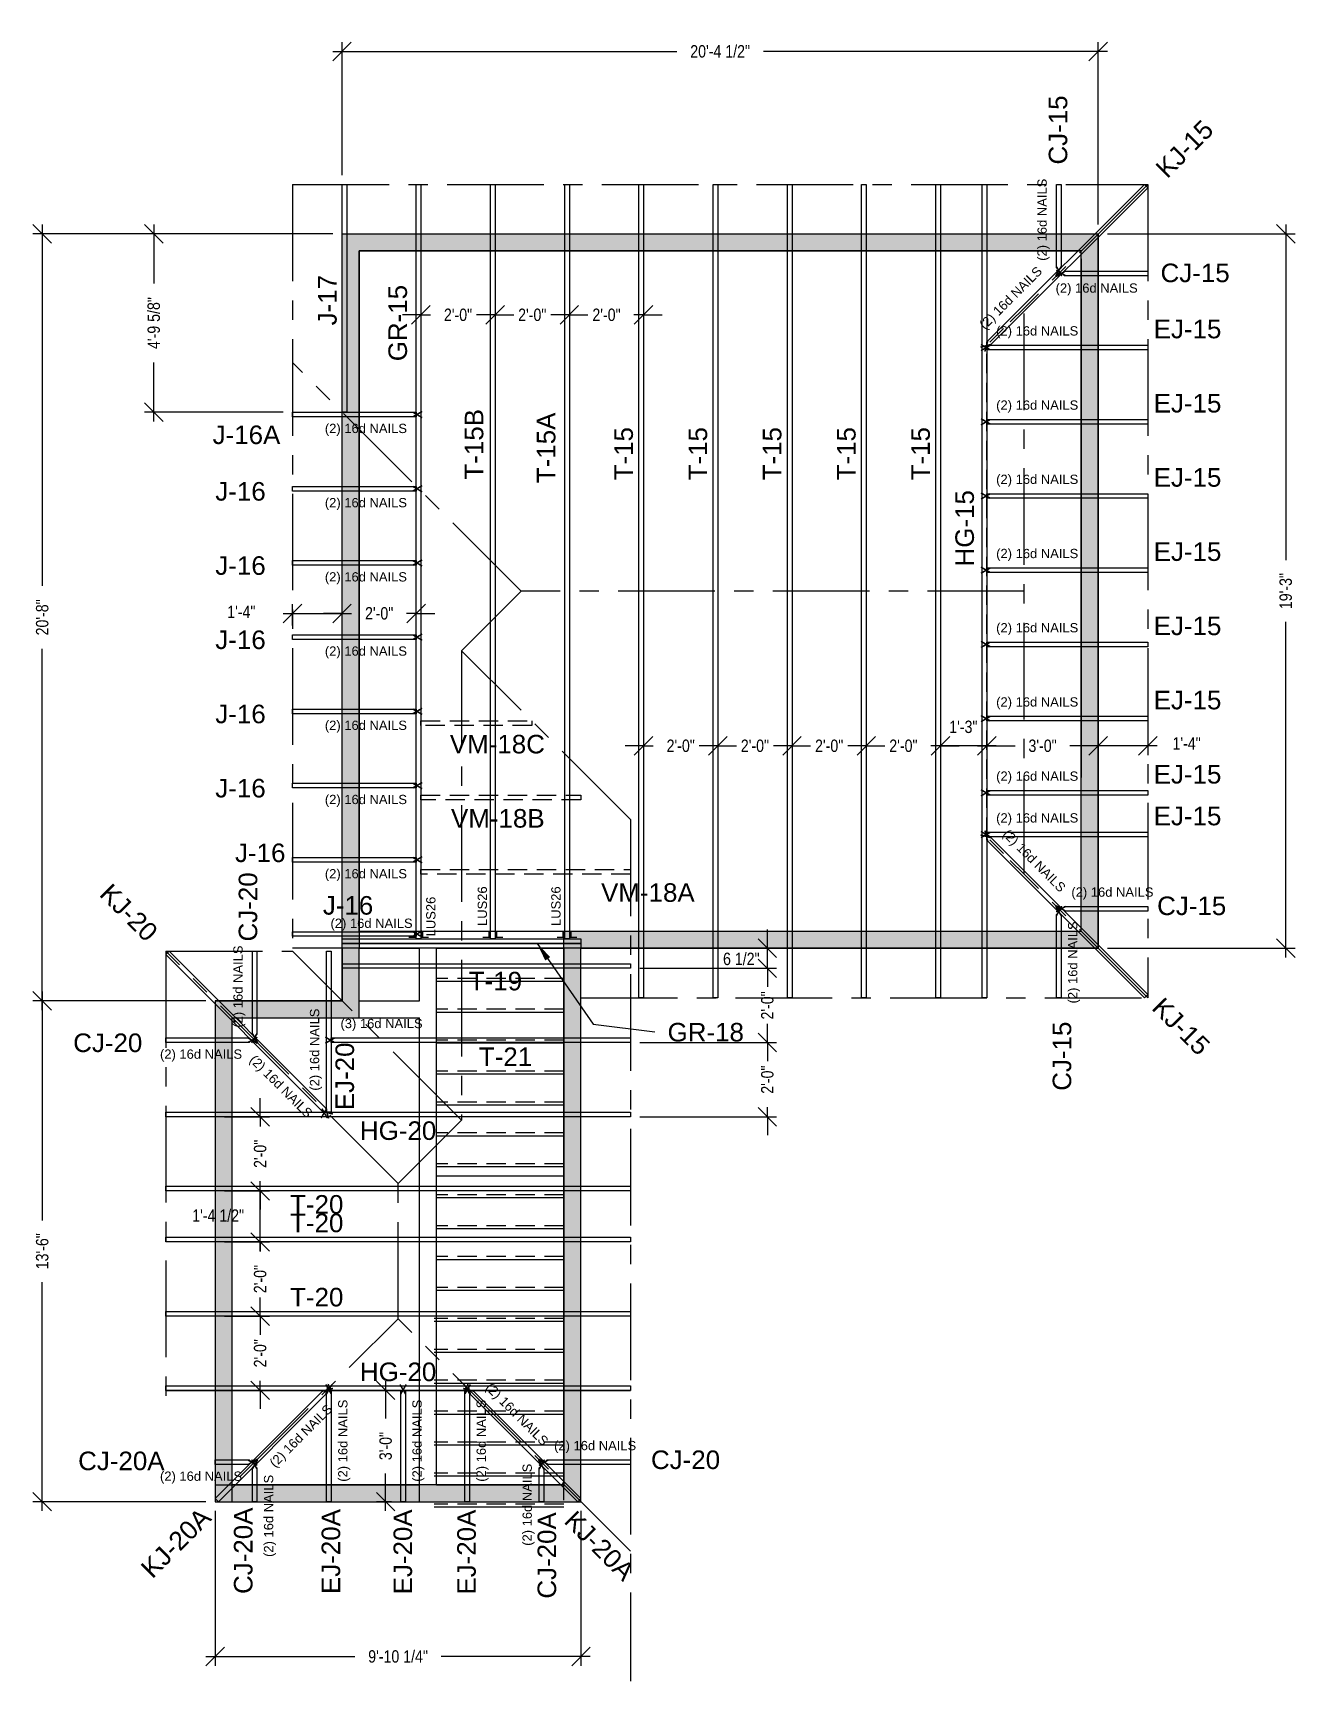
# Model space of a CAD drawing. Header units: inches. Extents: x -1174 to 3208, y -125 to 2788.
# Drawn here: x 1152 to 1560, y 2255 to 2788 of the extents above; entities that cross this region are included whole.
import ezdxf
from ezdxf.enums import TextEntityAlignment as Align

# ---------------------------------------------------------------- set-up
doc = ezdxf.new("R2010")
doc.units = ezdxf.units.IN
doc.header["$LTSCALE"] = 25
doc.header["$MEASUREMENT"] = 0
doc.header["$PDMODE"] = 34
doc.header["$PDSIZE"] = 0.08
doc.linetypes.add('CENTER', pattern=[2, 1.25, -0.25, 0.25, -0.25])
doc.linetypes.add('HIDDEN', pattern=[0.375, 0.25, -0.125])
for name, color, linetype in [('1WFIXTURES', 3, 'Continuous'), ('1WINTERIOR', 4, 'Continuous'), ('2WEXTERIOR', 190, 'Continuous'), ('3droof', 200, 'Continuous'), ('R_connectors', 150, 'Continuous'), ('R_connectors_text', 150, 'Continuous'), ('RDIM', 2, 'Continuous'), ('RLWorking', 32, 'Continuous'), ('RMARK', 80, 'Continuous'), ('ROOF', 7, 'CENTER'), ('RTRUSS', 30, 'Continuous'), ('RVALLEY', 3, 'HIDDEN')]:
    doc.layers.add(name, color=color, linetype=linetype)
doc.styles.add('Dim', font='ARIALN.TTF')
doc.styles.add('Plane', font='arial.ttf')
doc.dimstyles.new('Clearspan', dxfattribs={"dimscale": 48, "dimtxt": 0.083333, "dimasz": 0.125, "dimexe": 0.0625, "dimexo": 0.0625, "dimgap": 0.09375, "dimtad": 0, "dimtoh": 1, "dimdec": 4, "dimzin": 3, "dimdsep": 46, "dimlunit": 4, "dimtxsty": 'Dim', "dimblk": 'OBLIQUE', "dimcen": 0.09375, "dimdle": 0.0625, "dimazin": 0, "dimtfac": 1, "dimtdec": 4, "dimtix": 1, "dimtmove": 2, "dimatfit": 3, "dimfxl": 1, "dimfrac": 2, "dimtolj": 1, "dimtzin": 3, "dimarcsym": 0})

msp = doc.modelspace()

# ---------------------------------------------------------------- texts
at = {"layer": 'R_connectors_text', "color": 150, "style": 'Plane'}
for rotation, p in [(90, (1480.92545, 2713.89133)), (45, (1460.67545, 2690.82331)), (360, (1463.67545, 2531.33067)), (315, (1464.91809, 2527.58067)), (360, (1487.98611, 2507.33067)), (90, (1220.92545, 2465.89133)), (90, (1245.69003, 2445.50324)), (315, (1297.66809, 2348.58067))]:
    msp.add_text('(2) 16d NAILS', height=3, rotation=rotation, dxfattribs=at).set_placement(p, align=Align.BOTTOM_LEFT)
for s, p in [('(2) 16d NAILS', (1482.89532, 2702.68252)), ('(2) 16d NAILS', (1463.67545, 2688.83067)), ('(2) 16d NAILS', (1463.67545, 2664.83067)), ('(2) 16d NAILS', (1463.67545, 2640.83067)), ('(2) 16d NAILS', (1463.67545, 2616.83067)), ('(2) 16d NAILS', (1463.67545, 2592.83067)), ('(2) 16d NAILS', (1463.67545, 2568.83067)), ('(2) 16d NAILS', (1463.67545, 2544.83067)), ('(3) 16d NAILS', (1251.67545, 2464.83067)), ('(2) 16d NAILS', (1320.73611, 2328.33067))]:
    msp.add_text(s, height=3, dxfattribs=at).set_placement(p, align=Align.BOTTOM_LEFT)
for p in [(1273.17545, 2661.18067), (1273.17545, 2613.18067), (1273.17545, 2589.18067), (1273.17545, 2565.18067), (1273.17545, 2541.18067), (1273.17545, 2517.18067), (1274.99902, 2501.15477), (1219.86479, 2458.83067), (1219.86479, 2322.33067)]:
    msp.add_text('(2) 16d NAILS', height=3, dxfattribs=at).set_placement(p, align=Align.TOP_RIGHT)
for rotation, p in [(360, (1273.17545, 2637.18067)), (90, (1486.92545, 2500.27001)), (315, (1242.93281, 2438.58067)), (90, (1250.92545, 2345.58067)), (90, (1274.92545, 2345.58067)), (90, (1295.67545, 2345.58067)), (45, (1247.17545, 2344.33803)), (90, (1310.53765, 2324.87102)), (90, (1226.92545, 2321.27001))]:
    msp.add_text('(2) 16d NAILS', height=3, rotation=rotation, dxfattribs=at).set_placement(p, align=Align.TOP_RIGHT)
at = {"layer": 'R_connectors_text', "color": 1, "style": 'Plane'}
for p in [(1299.03129, 2498.76762), (1322.82271, 2498.76569), (1282.38478, 2495.41889)]:
    msp.add_text('LUS26', height=3, rotation=90, dxfattribs=at).set_placement(p)
at = {"layer": 'RDIM', "insert": (1357.82806, 2464.50368), "char_height": 4, "attachment_point": 4, "style": 'Dim'}
msp.add_mtext('\\A1;', dxfattribs=at)
at = {"layer": 'RMARK', "color": 2, "style": 'Plane'}
for s, rotation, p in [('CJ-15', 90, (1483.66207, 2756.19988)), ('KJ-15', 45, (1524.55824, 2750.09869)), ('J-17', 90, (1247.43951, 2701.15656)), ('GR-15', 90, (1270.17545, 2693.75567)), ('T-15B', 90, (1294.84888, 2654.56102)), ('T-15A', 90, (1318.15622, 2653.39638)), ('T-15', 90, (1343.22953, 2651.50288)), ('T-15', 90, (1367.22953, 2651.50288)), ('T-15', 90, (1391.22953, 2651.50288)), ('T-15', 90, (1415.22953, 2651.50288)), ('T-15', 90, (1439.22953, 2651.50288)), ('HG-15', 90, (1453.4846, 2627.38573)), ('VM-18C', 360, (1302.39667, 2557.58067)), ('VM-18B', 360, (1302.5471, 2533.58067)), ('CJ-20', 90, (1221.76224, 2504.93718)), ('KJ-20', 315, (1183.26626, 2503.10936)), ('VM-18A', 360, (1351.06919, 2509.58067)), ('KJ-15', 315, (1523.49714, 2466.31043)), ('GR-18', 360, (1369.78056, 2464.418)), ('CJ-15', 90, (1484.94581, 2456.65617)), ('EJ-20', 90, (1253.05364, 2450.14335)), ('KJ-20A', 45, (1198.44678, 2299.29546)), ('CJ-20A', 90, (1220.22792, 2296.71475)), ('EJ-20A', 90, (1248.57386, 2296.46312)), ('EJ-20A', 90, (1271.8262, 2296.35086)), ('EJ-20A', 90, (1292.42431, 2296.2828)), ('CJ-20A', 90, (1318.40312, 2295.20229)), ('KJ-20A', 315, (1335.449, 2298.33298))]:
    msp.add_text(s, height=6, rotation=rotation, dxfattribs=at).set_placement(p, align=Align.MIDDLE_CENTER)
for s, p in [('CJ-15', (1528.00574, 2709.98638)), ('EJ-15', (1525.54889, 2691.83067)), ('EJ-15', (1525.54889, 2667.83067)), ('J-16A', (1221.27841, 2657.62829)), ('EJ-15', (1525.54889, 2643.83067)), ('J-16', (1219.34972, 2639.3339)), ('EJ-15', (1525.54889, 2619.83067)), ('J-16', (1219.34972, 2615.3339)), ('EJ-15', (1525.54889, 2595.83067)), ('J-16', (1219.34972, 2591.3339)), ('EJ-15', (1525.54889, 2571.83067)), ('J-16', (1219.34972, 2567.3339)), ('EJ-15', (1525.54889, 2547.83067)), ('J-16', (1219.34972, 2543.3339)), ('EJ-15', (1525.54889, 2534.33067)), ('J-16', (1225.73712, 2522.43997)), ('J-16', (1254.1275, 2505.43668)), ('CJ-15', (1526.88916, 2505.29458)), ('T-19', (1301.78935, 2480.94626)), ('CJ-20', (1176.42538, 2460.99763)), ('T-21', (1305.03985, 2456.47377)), ('HG-20', (1270.30045, 2432.58067)), ('T-20', (1244.00016, 2408.73901)), ('T-20', (1244.00016, 2402.73901)), ('T-20', (1244.00016, 2378.73901)), ('HG-20', (1270.30045, 2354.58067)), ('CJ-20', (1363.24188, 2326.13957)), ('CJ-20A', (1180.81978, 2325.77573))]:
    msp.add_text(s, height=6, dxfattribs=at).set_placement(p, align=Align.MIDDLE_CENTER)

# ---------------------------------------------------------------- blocks, each defined once
blk = doc.blocks.new('hanger16dNAILS')
at = {"color": 0, "const_width": 0.5}
for points in [[(1.12, -0.75), (-1.91, 1)], [(1.12, 0.75), (-1.91, -1)]]:
    blk.add_lwpolyline(points, dxfattribs=at)
blk = doc.blocks.new('_OBLIQUE')
at = {"color": 0, "linetype": 'ByBlock'}
blk.add_line((-0.5, -0.5), (0.5, 0.5), dxfattribs=at)
blk = doc.blocks.new('*D294')
at = {"layer": 'Defpoints', "color": 0, "transparency": 16777216}
for p in [(1496.68, 2565.08), (1512.68, 2565.08), (1496.68, 2557.02)]:
    blk.add_point(p, dxfattribs=at)
at = {"layer": 'RDIM', "color": 0, "lineweight": -2, "transparency": 16777216}
for p, q in [((1496.68, 2562.08), (1496.68, 2554.02)), ((1512.68, 2562.08), (1512.68, 2554.02)), ((1515.68, 2557.02), (1493.68, 2557.02))]:
    blk.add_line(p, q, dxfattribs=at)
at = {"layer": 'RDIM', "color": 0, "lineweight": -2, "transparency": 16777216, "xscale": 6, "yscale": 6, "zscale": 6, "rotation": 180}
blk.add_blockref('_OBLIQUE', (1496.68, 2557.02), dxfattribs=at)
at = {"layer": 'RDIM', "color": 0, "lineweight": -2, "transparency": 16777216, "xscale": 6, "yscale": 6, "zscale": 6}
blk.add_blockref('_OBLIQUE', (1512.68, 2557.02), dxfattribs=at)
at = {"layer": 'RDIM', "color": 0, "transparency": 16777216, "insert": (1525.25, 2557.81), "char_height": 4, "attachment_point": 5, "style": 'Dim'}
blk.add_mtext('\\A1;1\'-4"', dxfattribs=at)
blk = doc.blocks.new('*D295')
at = {"layer": 'Defpoints', "color": 0, "transparency": 16777216}
for p in [(1460.68, 2565.08), (1496.68, 2565.08), (1460.68, 2557.02)]:
    blk.add_point(p, dxfattribs=at)
at = {"layer": 'RDIM', "color": 0, "lineweight": -2, "transparency": 16777216}
for p, q in [((1460.68, 2562.08), (1460.68, 2554.02)), ((1496.68, 2562.08), (1496.68, 2554.02)), ((1457.68, 2557.02), (1469.81, 2557.02)), ((1499.68, 2557.02), (1487.54, 2557.02))]:
    blk.add_line(p, q, dxfattribs=at)
at = {"layer": 'RDIM', "color": 0, "lineweight": -2, "transparency": 16777216, "xscale": 6, "yscale": 6, "zscale": 6, "rotation": 180}
blk.add_blockref('_OBLIQUE', (1460.68, 2557.02), dxfattribs=at)
at = {"layer": 'RDIM', "color": 0, "lineweight": -2, "transparency": 16777216, "xscale": 6, "yscale": 6, "zscale": 6}
blk.add_blockref('_OBLIQUE', (1496.68, 2557.02), dxfattribs=at)
at = {"layer": 'RDIM', "color": 0, "transparency": 16777216, "insert": (1478.68, 2557.02), "char_height": 4, "attachment_point": 5, "style": 'Dim'}
blk.add_mtext('\\A1;3\'-0"', dxfattribs=at)
blk = doc.blocks.new('*D296')
at = {"layer": 'Defpoints', "color": 0, "transparency": 16777216}
for p in [(1445.68, 2607.08), (1460.68, 2565.08), (1445.68, 2557.02)]:
    blk.add_point(p, dxfattribs=at)
at = {"layer": 'RDIM', "color": 0, "lineweight": -2, "transparency": 16777216}
for p, q in [((1445.68, 2604.08), (1445.68, 2554.02)), ((1460.68, 2562.08), (1460.68, 2554.02)), ((1463.68, 2557.02), (1442.68, 2557.02))]:
    blk.add_line(p, q, dxfattribs=at)
at = {"layer": 'RDIM', "color": 0, "lineweight": -2, "transparency": 16777216, "xscale": 6, "yscale": 6, "zscale": 6, "rotation": 180}
blk.add_blockref('_OBLIQUE', (1445.68, 2557.02), dxfattribs=at)
at = {"layer": 'RDIM', "color": 0, "lineweight": -2, "transparency": 16777216, "xscale": 6, "yscale": 6, "zscale": 6}
blk.add_blockref('_OBLIQUE', (1460.68, 2557.02), dxfattribs=at)
at = {"layer": 'RDIM', "color": 0, "transparency": 16777216, "insert": (1453.07, 2563.15), "char_height": 4, "attachment_point": 5, "style": 'Dim'}
blk.add_mtext('\\A1;1\'-3"', dxfattribs=at)
blk = doc.blocks.new('*D297')
at = {"layer": 'Defpoints', "color": 0, "transparency": 16777216}
for p in [(1421.68, 2607.08), (1445.68, 2607.08), (1421.68, 2557.02)]:
    blk.add_point(p, dxfattribs=at)
at = {"layer": 'RDIM', "color": 0, "lineweight": -2, "transparency": 16777216}
for p, q in [((1421.68, 2604.08), (1421.68, 2554.02)), ((1445.68, 2604.08), (1445.68, 2554.02)), ((1421.68, 2557.02), (1415.68, 2557.02)), ((1421.68, 2557.02), (1424.78, 2557.02)), ((1445.68, 2557.02), (1442.57, 2557.02)), ((1445.68, 2557.02), (1451.68, 2557.02))]:
    blk.add_line(p, q, dxfattribs=at)
at = {"layer": 'RDIM', "color": 0, "lineweight": -2, "transparency": 16777216, "xscale": 6, "yscale": 6, "zscale": 6}
blk.add_blockref('_OBLIQUE', (1421.68, 2557.02), dxfattribs=at)
at = {"layer": 'RDIM', "color": 0, "lineweight": -2, "transparency": 16777216, "xscale": 6, "yscale": 6, "zscale": 6, "rotation": 180}
blk.add_blockref('_OBLIQUE', (1445.68, 2557.02), dxfattribs=at)
at = {"layer": 'RDIM', "color": 0, "transparency": 16777216, "insert": (1433.68, 2557.02), "char_height": 4, "attachment_point": 5, "style": 'Dim'}
blk.add_mtext('\\A1;2\'-0"', dxfattribs=at)
blk = doc.blocks.new('*D298')
at = {"layer": 'Defpoints', "color": 0, "transparency": 16777216}
for p in [(1397.68, 2607.08), (1421.68, 2607.08), (1397.68, 2557.02)]:
    blk.add_point(p, dxfattribs=at)
at = {"layer": 'RDIM', "color": 0, "lineweight": -2, "transparency": 16777216}
for p, q in [((1397.68, 2604.08), (1397.68, 2554.02)), ((1421.68, 2604.08), (1421.68, 2554.02)), ((1397.68, 2557.02), (1391.68, 2557.02)), ((1397.68, 2557.02), (1400.78, 2557.02)), ((1421.68, 2557.02), (1418.57, 2557.02)), ((1421.68, 2557.02), (1427.68, 2557.02))]:
    blk.add_line(p, q, dxfattribs=at)
at = {"layer": 'RDIM', "color": 0, "lineweight": -2, "transparency": 16777216, "xscale": 6, "yscale": 6, "zscale": 6}
blk.add_blockref('_OBLIQUE', (1397.68, 2557.02), dxfattribs=at)
at = {"layer": 'RDIM', "color": 0, "lineweight": -2, "transparency": 16777216, "xscale": 6, "yscale": 6, "zscale": 6, "rotation": 180}
blk.add_blockref('_OBLIQUE', (1421.68, 2557.02), dxfattribs=at)
at = {"layer": 'RDIM', "color": 0, "transparency": 16777216, "insert": (1409.68, 2557.02), "char_height": 4, "attachment_point": 5, "style": 'Dim'}
blk.add_mtext('\\A1;2\'-0"', dxfattribs=at)
blk = doc.blocks.new('*D299')
at = {"layer": 'Defpoints', "color": 0, "transparency": 16777216}
for p in [(1373.68, 2607.08), (1397.68, 2607.08), (1373.68, 2557.02)]:
    blk.add_point(p, dxfattribs=at)
at = {"layer": 'RDIM', "color": 0, "lineweight": -2, "transparency": 16777216}
for p, q in [((1373.68, 2604.08), (1373.68, 2554.02)), ((1397.68, 2604.08), (1397.68, 2554.02)), ((1373.68, 2557.02), (1367.68, 2557.02)), ((1373.68, 2557.02), (1376.78, 2557.02)), ((1397.68, 2557.02), (1394.57, 2557.02)), ((1397.68, 2557.02), (1403.68, 2557.02))]:
    blk.add_line(p, q, dxfattribs=at)
at = {"layer": 'RDIM', "color": 0, "lineweight": -2, "transparency": 16777216, "xscale": 6, "yscale": 6, "zscale": 6}
blk.add_blockref('_OBLIQUE', (1373.68, 2557.02), dxfattribs=at)
at = {"layer": 'RDIM', "color": 0, "lineweight": -2, "transparency": 16777216, "xscale": 6, "yscale": 6, "zscale": 6, "rotation": 180}
blk.add_blockref('_OBLIQUE', (1397.68, 2557.02), dxfattribs=at)
at = {"layer": 'RDIM', "color": 0, "transparency": 16777216, "insert": (1385.68, 2557.02), "char_height": 4, "attachment_point": 5, "style": 'Dim'}
blk.add_mtext('\\A1;2\'-0"', dxfattribs=at)
blk = doc.blocks.new('*D300')
at = {"layer": 'Defpoints', "color": 0, "transparency": 16777216}
for p in [(1349.68, 2607.08), (1373.68, 2607.08), (1349.68, 2557.02)]:
    blk.add_point(p, dxfattribs=at)
at = {"layer": 'RDIM', "color": 0, "lineweight": -2, "transparency": 16777216}
for p, q in [((1349.68, 2604.08), (1349.68, 2554.02)), ((1373.68, 2604.08), (1373.68, 2554.02)), ((1349.68, 2557.02), (1343.68, 2557.02)), ((1349.68, 2557.02), (1352.78, 2557.02)), ((1373.68, 2557.02), (1370.57, 2557.02)), ((1373.68, 2557.02), (1379.68, 2557.02))]:
    blk.add_line(p, q, dxfattribs=at)
at = {"layer": 'RDIM', "color": 0, "lineweight": -2, "transparency": 16777216, "xscale": 6, "yscale": 6, "zscale": 6}
blk.add_blockref('_OBLIQUE', (1349.68, 2557.02), dxfattribs=at)
at = {"layer": 'RDIM', "color": 0, "lineweight": -2, "transparency": 16777216, "xscale": 6, "yscale": 6, "zscale": 6, "rotation": 180}
blk.add_blockref('_OBLIQUE', (1373.68, 2557.02), dxfattribs=at)
at = {"layer": 'RDIM', "color": 0, "transparency": 16777216, "insert": (1361.68, 2557.02), "char_height": 4, "attachment_point": 5, "style": 'Dim'}
blk.add_mtext('\\A1;2\'-0"', dxfattribs=at)
blk = doc.blocks.new('*D301')
at = {"layer": 'Defpoints', "color": 0, "transparency": 16777216}
for p in [(1496.68, 2722.58), (1557.31, 2722.58), (1496.68, 2491.58)]:
    blk.add_point(p, dxfattribs=at)
at = {"layer": 'RDIM', "color": 0, "lineweight": -2, "transparency": 16777216}
for p, q in [((1557.31, 2725.58), (1557.31, 2617.06)), ((1499.68, 2722.58), (1560.31, 2722.58)), ((1557.31, 2488.58), (1557.31, 2597.1)), ((1499.68, 2491.58), (1560.31, 2491.58))]:
    blk.add_line(p, q, dxfattribs=at)
at = {"layer": 'RDIM', "color": 0, "lineweight": -2, "transparency": 16777216, "xscale": 6, "yscale": 6, "zscale": 6}
for p, rotation in [((1557.31, 2722.58), 90), ((1557.31, 2491.58), 270)]:
    blk.add_blockref('_OBLIQUE', p, dxfattribs=dict(at, rotation=rotation))
at = {"layer": 'RDIM', "color": 0, "transparency": 16777216, "insert": (1557.31, 2607.08), "char_height": 4, "attachment_point": 5, "rotation": 90, "style": 'Dim'}
blk.add_mtext('\\A1;19\'-3"', dxfattribs=at)
blk = doc.blocks.new('hanger1.5')
at = {"color": 0, "const_width": 0.5}
for points in [[(2.5, 1.25), (0.5, 1.25), (0.5, 3.25)], [(0.5, -3.25), (0.5, -1.25), (2.5, -1.25)]]:
    blk.add_lwpolyline(points, dxfattribs=at)
blk = doc.blocks.new('*D302')
at = {"layer": 'Defpoints', "color": 0, "transparency": 16777216}
for p in [(1325.68, 2722.58, 252.75), (1349.68, 2722.58, 252.75), (1325.68, 2696.4)]:
    blk.add_point(p, dxfattribs=at)
at = {"layer": 'RDIM', "color": 0, "lineweight": -2, "transparency": 16777216}
for p, q in [((1325.68, 2719.58), (1325.68, 2693.4)), ((1349.68, 2719.58), (1349.68, 2693.4)), ((1325.68, 2696.4), (1319.68, 2696.4)), ((1325.68, 2696.4), (1328.78, 2696.4)), ((1349.68, 2696.4), (1346.57, 2696.4)), ((1349.68, 2696.4), (1355.68, 2696.4))]:
    blk.add_line(p, q, dxfattribs=at)
at = {"layer": 'RDIM', "color": 0, "lineweight": -2, "transparency": 16777216, "xscale": 6, "yscale": 6, "zscale": 6}
blk.add_blockref('_OBLIQUE', (1325.68, 2696.4), dxfattribs=at)
at = {"layer": 'RDIM', "color": 0, "lineweight": -2, "transparency": 16777216, "xscale": 6, "yscale": 6, "zscale": 6, "rotation": 180}
blk.add_blockref('_OBLIQUE', (1349.68, 2696.4), dxfattribs=at)
at = {"layer": 'RDIM', "color": 0, "transparency": 16777216, "insert": (1337.68, 2696.4), "char_height": 4, "attachment_point": 5, "style": 'Dim'}
blk.add_mtext('\\A1;2\'-0"', dxfattribs=at)
blk = doc.blocks.new('*D303')
at = {"layer": 'Defpoints', "color": 0, "transparency": 16777216}
for p in [(1301.68, 2722.58, 252.75), (1325.68, 2722.58, 252.75), (1301.68, 2696.4)]:
    blk.add_point(p, dxfattribs=at)
at = {"layer": 'RDIM', "color": 0, "lineweight": -2, "transparency": 16777216}
for p, q in [((1301.68, 2719.58), (1301.68, 2693.4)), ((1325.68, 2719.58), (1325.68, 2693.4)), ((1301.68, 2696.4), (1295.68, 2696.4)), ((1301.68, 2696.4), (1304.78, 2696.4)), ((1325.68, 2696.4), (1322.57, 2696.4)), ((1325.68, 2696.4), (1331.68, 2696.4))]:
    blk.add_line(p, q, dxfattribs=at)
at = {"layer": 'RDIM', "color": 0, "lineweight": -2, "transparency": 16777216, "xscale": 6, "yscale": 6, "zscale": 6}
blk.add_blockref('_OBLIQUE', (1301.68, 2696.4), dxfattribs=at)
at = {"layer": 'RDIM', "color": 0, "lineweight": -2, "transparency": 16777216, "xscale": 6, "yscale": 6, "zscale": 6, "rotation": 180}
blk.add_blockref('_OBLIQUE', (1325.68, 2696.4), dxfattribs=at)
at = {"layer": 'RDIM', "color": 0, "transparency": 16777216, "insert": (1313.68, 2696.4), "char_height": 4, "attachment_point": 5, "style": 'Dim'}
blk.add_mtext('\\A1;2\'-0"', dxfattribs=at)
blk = doc.blocks.new('*D304')
at = {"layer": 'Defpoints', "color": 0, "transparency": 16777216}
for p in [(1277.68, 2722.58, 252.75), (1301.68, 2722.58, 252.75), (1277.68, 2696.4)]:
    blk.add_point(p, dxfattribs=at)
at = {"layer": 'RDIM', "color": 0, "lineweight": -2, "transparency": 16777216}
for p, q in [((1277.68, 2719.58), (1277.68, 2693.4)), ((1301.68, 2719.58), (1301.68, 2693.4)), ((1277.68, 2696.4), (1271.68, 2696.4)), ((1277.68, 2696.4), (1280.78, 2696.4)), ((1301.68, 2696.4), (1298.57, 2696.4)), ((1301.68, 2696.4), (1307.68, 2696.4))]:
    blk.add_line(p, q, dxfattribs=at)
at = {"layer": 'RDIM', "color": 0, "lineweight": -2, "transparency": 16777216, "xscale": 6, "yscale": 6, "zscale": 6}
blk.add_blockref('_OBLIQUE', (1277.68, 2696.4), dxfattribs=at)
at = {"layer": 'RDIM', "color": 0, "lineweight": -2, "transparency": 16777216, "xscale": 6, "yscale": 6, "zscale": 6, "rotation": 180}
blk.add_blockref('_OBLIQUE', (1301.68, 2696.4), dxfattribs=at)
at = {"layer": 'RDIM', "color": 0, "transparency": 16777216, "insert": (1289.68, 2696.4), "char_height": 4, "attachment_point": 5, "style": 'Dim'}
blk.add_mtext('\\A1;2\'-0"', dxfattribs=at)
blk = doc.blocks.new('*D306')
at = {"layer": 'Defpoints', "color": 0, "transparency": 16777216}
for p in [(1496.68, 2781.61), (1252.18, 2738.58), (1496.68, 2722.58, 260.4)]:
    blk.add_point(p, dxfattribs=at)
at = {"layer": 'RDIM', "color": 0, "lineweight": -2, "transparency": 16777216}
for p, q in [((1252.18, 2741.58), (1252.18, 2784.61)), ((1496.68, 2725.58), (1496.68, 2784.61)), ((1249.18, 2781.61), (1360.44, 2781.61)), ((1499.68, 2781.61), (1388.41, 2781.61))]:
    blk.add_line(p, q, dxfattribs=at)
at = {"layer": 'RDIM', "color": 0, "lineweight": -2, "transparency": 16777216, "xscale": 6, "yscale": 6, "zscale": 6, "rotation": 180}
blk.add_blockref('_OBLIQUE', (1252.18, 2781.61), dxfattribs=at)
at = {"layer": 'RDIM', "color": 0, "lineweight": -2, "transparency": 16777216, "xscale": 6, "yscale": 6, "zscale": 6}
blk.add_blockref('_OBLIQUE', (1496.68, 2781.61), dxfattribs=at)
at = {"layer": 'RDIM', "color": 0, "transparency": 16777216, "insert": (1374.43, 2781.61), "char_height": 4, "attachment_point": 5, "style": 'Dim'}
blk.add_mtext('\\A1;20\'-4 1/2"', dxfattribs=at)
blk = doc.blocks.new('*D307')
at = {"layer": 'Defpoints', "color": 0, "transparency": 16777216}
for p in [(1252.18, 2599.86), (1236.18, 2592.93), (1252.18, 2592.93)]:
    blk.add_point(p, dxfattribs=at)
at = {"layer": 'RDIM', "color": 0, "lineweight": -2, "transparency": 16777216}
for p, q in [((1236.18, 2595.93), (1236.18, 2602.86)), ((1252.18, 2595.93), (1252.18, 2602.86)), ((1233.18, 2599.86), (1255.18, 2599.86))]:
    blk.add_line(p, q, dxfattribs=at)
at = {"layer": 'RDIM', "color": 0, "lineweight": -2, "transparency": 16777216, "xscale": 6, "yscale": 6, "zscale": 6, "rotation": 180}
blk.add_blockref('_OBLIQUE', (1236.18, 2599.86), dxfattribs=at)
at = {"layer": 'RDIM', "color": 0, "lineweight": -2, "transparency": 16777216, "xscale": 6, "yscale": 6, "zscale": 6}
blk.add_blockref('_OBLIQUE', (1252.18, 2599.86), dxfattribs=at)
at = {"layer": 'RDIM', "color": 0, "transparency": 16777216, "insert": (1219.62, 2600.38), "char_height": 4, "attachment_point": 5, "style": 'Dim'}
blk.add_mtext('\\A1;1\'-4"', dxfattribs=at)
blk = doc.blocks.new('*D308')
at = {"layer": 'Defpoints', "color": 0, "transparency": 16777216}
for p in [(1276.18, 2599.86), (1252.18, 2592.93), (1276.18, 2592.93)]:
    blk.add_point(p, dxfattribs=at)
at = {"layer": 'RDIM', "color": 0, "lineweight": -2, "transparency": 16777216}
for p, q in [((1252.18, 2595.93), (1252.18, 2602.86)), ((1276.18, 2595.93), (1276.18, 2602.86)), ((1252.18, 2599.86), (1246.18, 2599.86)), ((1252.18, 2599.86), (1255.28, 2599.86)), ((1276.18, 2599.86), (1273.07, 2599.86)), ((1276.18, 2599.86), (1282.18, 2599.86))]:
    blk.add_line(p, q, dxfattribs=at)
at = {"layer": 'RDIM', "color": 0, "lineweight": -2, "transparency": 16777216, "xscale": 6, "yscale": 6, "zscale": 6}
blk.add_blockref('_OBLIQUE', (1252.18, 2599.86), dxfattribs=at)
at = {"layer": 'RDIM', "color": 0, "lineweight": -2, "transparency": 16777216, "xscale": 6, "yscale": 6, "zscale": 6, "rotation": 180}
blk.add_blockref('_OBLIQUE', (1276.18, 2599.86), dxfattribs=at)
at = {"layer": 'RDIM', "color": 0, "transparency": 16777216, "insert": (1264.18, 2599.86), "char_height": 4, "attachment_point": 5, "style": 'Dim'}
blk.add_mtext('\\A1;2\'-0"', dxfattribs=at)
blk = doc.blocks.new('*D315')
at = {"layer": 'Defpoints', "color": 0, "transparency": 16777216}
for p in [(1211.18, 2312.58), (1329.43, 2312.58, 284.42), (1329.43, 2262.51)]:
    blk.add_point(p, dxfattribs=at)
at = {"layer": 'RDIM', "color": 0, "lineweight": -2, "transparency": 16777216}
for p, q in [((1211.18, 2309.58), (1211.18, 2259.51)), ((1329.43, 2309.58), (1329.43, 2259.51)), ((1208.18, 2262.51), (1256.34, 2262.51)), ((1332.43, 2262.51), (1284.26, 2262.51))]:
    blk.add_line(p, q, dxfattribs=at)
at = {"layer": 'RDIM', "color": 0, "lineweight": -2, "transparency": 16777216, "xscale": 6, "yscale": 6, "zscale": 6, "rotation": 180}
blk.add_blockref('_OBLIQUE', (1211.18, 2262.51), dxfattribs=at)
at = {"layer": 'RDIM', "color": 0, "lineweight": -2, "transparency": 16777216, "xscale": 6, "yscale": 6, "zscale": 6}
blk.add_blockref('_OBLIQUE', (1329.43, 2262.51), dxfattribs=at)
at = {"layer": 'RDIM', "color": 0, "transparency": 16777216, "insert": (1270.3, 2262.51), "char_height": 4, "attachment_point": 5, "style": 'Dim'}
blk.add_mtext('\\A1;9\'-10 1/4"', dxfattribs=at)
blk = doc.blocks.new('*D316')
at = {"layer": 'Defpoints', "color": 0, "transparency": 16777216}
for p in [(1155.25, 2474.58), (1211.18, 2474.58), (1211.18, 2312.58)]:
    blk.add_point(p, dxfattribs=at)
at = {"layer": 'RDIM', "color": 0, "lineweight": -2, "transparency": 16777216}
for p, q in [((1208.18, 2474.58), (1152.25, 2474.58)), ((1155.25, 2477.58), (1155.25, 2403.56)), ((1155.25, 2309.58), (1155.25, 2383.6)), ((1208.18, 2312.58), (1152.25, 2312.58))]:
    blk.add_line(p, q, dxfattribs=at)
at = {"layer": 'RDIM', "color": 0, "lineweight": -2, "transparency": 16777216, "xscale": 6, "yscale": 6, "zscale": 6}
for p, rotation in [((1155.25, 2474.58), 90), ((1155.25, 2312.58), 270)]:
    blk.add_blockref('_OBLIQUE', p, dxfattribs=dict(at, rotation=rotation))
at = {"layer": 'RDIM', "color": 0, "transparency": 16777216, "insert": (1155.25, 2393.58), "char_height": 4, "attachment_point": 5, "rotation": 90, "style": 'Dim'}
blk.add_mtext('\\A1;13\'-6"', dxfattribs=at)
blk = doc.blocks.new('*D317')
at = {"layer": 'Defpoints', "color": 0, "transparency": 16777216}
for p in [(1155.25, 2722.58), (1252.18, 2722.58), (1211.18, 2474.58)]:
    blk.add_point(p, dxfattribs=at)
at = {"layer": 'RDIM', "color": 0, "lineweight": -2, "transparency": 16777216}
for p, q in [((1155.25, 2725.58), (1155.25, 2608.75)), ((1249.18, 2722.58), (1152.25, 2722.58)), ((1155.25, 2471.58), (1155.25, 2588.41)), ((1208.18, 2474.58), (1152.25, 2474.58))]:
    blk.add_line(p, q, dxfattribs=at)
at = {"layer": 'RDIM', "color": 0, "lineweight": -2, "transparency": 16777216, "xscale": 6, "yscale": 6, "zscale": 6}
for p, rotation in [((1155.25, 2722.58), 90), ((1155.25, 2474.58), 270)]:
    blk.add_blockref('_OBLIQUE', p, dxfattribs=dict(at, rotation=rotation))
at = {"layer": 'RDIM', "color": 0, "transparency": 16777216, "insert": (1155.25, 2598.58), "char_height": 4, "attachment_point": 5, "rotation": 90, "style": 'Dim'}
blk.add_mtext('\\A1;20\'-8"', dxfattribs=at)
blk = doc.blocks.new('*D318')
at = {"layer": 'Defpoints', "color": 0, "transparency": 16777216}
for p in [(1266.28, 2348.58), (1271.18, 2348.58), (1271.18, 2312.58)]:
    blk.add_point(p, dxfattribs=at)
at = {"layer": 'RDIM', "color": 0, "lineweight": -2, "transparency": 16777216}
for p, q in [((1266.28, 2351.58), (1266.28, 2339.44)), ((1268.18, 2348.58), (1263.28, 2348.58)), ((1266.28, 2309.58), (1266.28, 2321.72)), ((1268.18, 2312.58), (1263.28, 2312.58))]:
    blk.add_line(p, q, dxfattribs=at)
at = {"layer": 'RDIM', "color": 0, "lineweight": -2, "transparency": 16777216, "xscale": 6, "yscale": 6, "zscale": 6}
for p, rotation in [((1266.28, 2348.58), 90), ((1266.28, 2312.58), 270)]:
    blk.add_blockref('_OBLIQUE', p, dxfattribs=dict(at, rotation=rotation))
at = {"layer": 'RDIM', "color": 0, "transparency": 16777216, "insert": (1266.28, 2330.58), "char_height": 4, "attachment_point": 5, "rotation": 90, "style": 'Dim'}
blk.add_mtext('\\A1;3\'-0"', dxfattribs=at)
blk = doc.blocks.new('*D319')
at = {"layer": 'Defpoints', "color": 0, "transparency": 16777216}
for p in [(1211.18, 2372.58), (1225.72, 2372.58), (1211.18, 2348.58, 276.75)]:
    blk.add_point(p, dxfattribs=at)
at = {"layer": 'RDIM', "color": 0, "lineweight": -2, "transparency": 16777216}
for p, q in [((1225.72, 2372.58), (1225.72, 2378.58)), ((1214.18, 2372.58), (1228.72, 2372.58)), ((1225.72, 2372.58), (1225.72, 2369.47)), ((1225.72, 2348.58), (1225.72, 2351.69)), ((1214.18, 2348.58), (1228.72, 2348.58)), ((1225.72, 2348.58), (1225.72, 2342.58))]:
    blk.add_line(p, q, dxfattribs=at)
at = {"layer": 'RDIM', "color": 0, "lineweight": -2, "transparency": 16777216, "xscale": 6, "yscale": 6, "zscale": 6}
for p, rotation in [((1225.72, 2372.58), 270), ((1225.72, 2348.58), 90)]:
    blk.add_blockref('_OBLIQUE', p, dxfattribs=dict(at, rotation=rotation))
at = {"layer": 'RDIM', "color": 0, "transparency": 16777216, "insert": (1225.72, 2360.58), "char_height": 4, "attachment_point": 5, "rotation": 90, "style": 'Dim'}
blk.add_mtext('\\A1;2\'-0"', dxfattribs=at)
blk = doc.blocks.new('*D320')
at = {"layer": 'Defpoints', "color": 0, "transparency": 16777216}
for p in [(1211.18, 2396.58), (1225.72, 2396.58), (1211.18, 2372.58)]:
    blk.add_point(p, dxfattribs=at)
at = {"layer": 'RDIM', "color": 0, "lineweight": -2, "transparency": 16777216}
for p, q in [((1225.72, 2396.58), (1225.72, 2402.58)), ((1214.18, 2396.58), (1228.72, 2396.58)), ((1225.72, 2396.58), (1225.72, 2393.47)), ((1214.18, 2372.58), (1228.72, 2372.58)), ((1225.72, 2372.58), (1225.72, 2375.69)), ((1225.72, 2372.58), (1225.72, 2366.58))]:
    blk.add_line(p, q, dxfattribs=at)
at = {"layer": 'RDIM', "color": 0, "lineweight": -2, "transparency": 16777216, "xscale": 6, "yscale": 6, "zscale": 6}
for p, rotation in [((1225.72, 2396.58), 270), ((1225.72, 2372.58), 90)]:
    blk.add_blockref('_OBLIQUE', p, dxfattribs=dict(at, rotation=rotation))
at = {"layer": 'RDIM', "color": 0, "transparency": 16777216, "insert": (1225.72, 2384.58), "char_height": 4, "attachment_point": 5, "rotation": 90, "style": 'Dim'}
blk.add_mtext('\\A1;2\'-0"', dxfattribs=at)
blk = doc.blocks.new('*D321')
at = {"layer": 'Defpoints', "color": 0, "transparency": 16777216}
for p in [(1211.18, 2413.08), (1225.72, 2413.08), (1211.18, 2396.58)]:
    blk.add_point(p, dxfattribs=at)
at = {"layer": 'RDIM', "color": 0, "lineweight": -2, "transparency": 16777216}
for p, q in [((1225.72, 2393.58), (1225.72, 2416.08)), ((1214.18, 2413.08), (1228.72, 2413.08)), ((1214.18, 2396.58), (1228.72, 2396.58))]:
    blk.add_line(p, q, dxfattribs=at)
at = {"layer": 'RDIM', "color": 0, "lineweight": -2, "transparency": 16777216, "xscale": 6, "yscale": 6, "zscale": 6}
for p, rotation in [((1225.72, 2413.08), 90), ((1225.72, 2396.58), 270)]:
    blk.add_blockref('_OBLIQUE', p, dxfattribs=dict(at, rotation=rotation))
at = {"layer": 'RDIM', "color": 0, "transparency": 16777216, "insert": (1212.12, 2405.08), "char_height": 4, "attachment_point": 5, "style": 'Dim'}
blk.add_mtext('\\A1;1\'-4 1/2"', dxfattribs=at)
blk = doc.blocks.new('*D322')
at = {"layer": 'Defpoints', "color": 0, "transparency": 16777216}
for p in [(1211.18, 2437.08), (1225.72, 2437.08), (1211.18, 2413.08)]:
    blk.add_point(p, dxfattribs=at)
at = {"layer": 'RDIM', "color": 0, "lineweight": -2, "transparency": 16777216}
for p, q in [((1225.72, 2437.08), (1225.72, 2443.08)), ((1214.18, 2437.08), (1228.72, 2437.08)), ((1225.72, 2437.08), (1225.72, 2433.97)), ((1225.72, 2413.08), (1225.72, 2416.19)), ((1214.18, 2413.08), (1228.72, 2413.08)), ((1225.72, 2413.08), (1225.72, 2407.08))]:
    blk.add_line(p, q, dxfattribs=at)
at = {"layer": 'RDIM', "color": 0, "lineweight": -2, "transparency": 16777216, "xscale": 6, "yscale": 6, "zscale": 6}
for p, rotation in [((1225.72, 2437.08), 270), ((1225.72, 2413.08), 90)]:
    blk.add_blockref('_OBLIQUE', p, dxfattribs=dict(at, rotation=rotation))
at = {"layer": 'RDIM', "color": 0, "transparency": 16777216, "insert": (1225.72, 2425.08), "char_height": 4, "attachment_point": 5, "rotation": 90, "style": 'Dim'}
blk.add_mtext('\\A1;2\'-0"', dxfattribs=at)
blk = doc.blocks.new('*D323')
at = {"layer": 'Defpoints', "color": 0, "transparency": 16777216}
for p in [(1345.43, 2461.08), (1389.69, 2461.08), (1345.43, 2437.08)]:
    blk.add_point(p, dxfattribs=at)
at = {"layer": 'RDIM', "color": 0, "lineweight": -2, "transparency": 16777216}
for p, q in [((1389.69, 2461.08), (1389.69, 2467.08)), ((1348.43, 2461.08), (1392.69, 2461.08)), ((1389.69, 2461.08), (1389.69, 2457.97)), ((1348.43, 2437.08), (1392.69, 2437.08)), ((1389.69, 2437.08), (1389.69, 2440.19)), ((1389.69, 2437.08), (1389.69, 2431.08))]:
    blk.add_line(p, q, dxfattribs=at)
at = {"layer": 'RDIM', "color": 0, "lineweight": -2, "transparency": 16777216, "xscale": 6, "yscale": 6, "zscale": 6}
for p, rotation in [((1389.69, 2461.08), 270), ((1389.69, 2437.08), 90)]:
    blk.add_blockref('_OBLIQUE', p, dxfattribs=dict(at, rotation=rotation))
at = {"layer": 'RDIM', "color": 0, "transparency": 16777216, "insert": (1389.69, 2449.08), "char_height": 4, "attachment_point": 5, "rotation": 90, "style": 'Dim'}
blk.add_mtext('\\A1;2\'-0"', dxfattribs=at)
blk = doc.blocks.new('*D324')
at = {"layer": 'Defpoints', "color": 0, "transparency": 16777216}
for p in [(1345.43, 2485.08), (1389.69, 2485.08), (1345.43, 2461.08)]:
    blk.add_point(p, dxfattribs=at)
at = {"layer": 'RDIM', "color": 0, "lineweight": -2, "transparency": 16777216}
for p, q in [((1389.69, 2485.08), (1389.69, 2491.08)), ((1348.43, 2485.08), (1392.69, 2485.08)), ((1389.69, 2485.08), (1389.69, 2481.97)), ((1389.69, 2461.08), (1389.69, 2464.19)), ((1348.43, 2461.08), (1392.69, 2461.08)), ((1389.69, 2461.08), (1389.69, 2455.08))]:
    blk.add_line(p, q, dxfattribs=at)
at = {"layer": 'RDIM', "color": 0, "lineweight": -2, "transparency": 16777216, "xscale": 6, "yscale": 6, "zscale": 6}
for p, rotation in [((1389.69, 2485.08), 270), ((1389.69, 2461.08), 90)]:
    blk.add_blockref('_OBLIQUE', p, dxfattribs=dict(at, rotation=rotation))
at = {"layer": 'RDIM', "color": 0, "transparency": 16777216, "insert": (1389.69, 2473.08), "char_height": 4, "attachment_point": 5, "rotation": 90, "style": 'Dim'}
blk.add_mtext('\\A1;2\'-0"', dxfattribs=at)
blk = doc.blocks.new('*D325')
at = {"layer": 'Defpoints', "color": 0, "transparency": 16777216}
for p in [(1373.68, 2491.58), (1389.69, 2491.58), (1345.43, 2485.08)]:
    blk.add_point(p, dxfattribs=at)
at = {"layer": 'RDIM', "color": 0, "lineweight": -2, "transparency": 16777216}
for p, q in [((1389.69, 2491.58), (1389.69, 2497.58)), ((1376.68, 2491.58), (1392.69, 2491.58)), ((1389.69, 2485.08), (1389.69, 2491.58)), ((1348.43, 2485.08), (1392.69, 2485.08)), ((1389.69, 2485.08), (1389.69, 2479.08))]:
    blk.add_line(p, q, dxfattribs=at)
at = {"layer": 'RDIM', "color": 0, "lineweight": -2, "transparency": 16777216, "xscale": 6, "yscale": 6, "zscale": 6}
for p, rotation in [((1389.69, 2491.58), 270), ((1389.69, 2485.08), 90)]:
    blk.add_blockref('_OBLIQUE', p, dxfattribs=dict(at, rotation=rotation))
at = {"layer": 'RDIM', "color": 0, "transparency": 16777216, "insert": (1381.27, 2488.11), "char_height": 4, "attachment_point": 5, "rotation": 0.001, "style": 'Dim'}
blk.add_mtext('\\A1;6 1/2"', dxfattribs=at)
blk = doc.blocks.new('*D326')
at = {"layer": 'Defpoints', "color": 0, "transparency": 16777216}
for p in [(1252.18, 2722.58), (1191.31, 2664.93), (1236.18, 2664.93)]:
    blk.add_point(p, dxfattribs=at)
at = {"layer": 'RDIM', "color": 0, "lineweight": -2, "transparency": 16777216}
for p, q in [((1191.31, 2725.58), (1191.31, 2706.51)), ((1249.18, 2722.58), (1188.31, 2722.58)), ((1191.31, 2661.93), (1191.31, 2681)), ((1233.18, 2664.93), (1188.31, 2664.93))]:
    blk.add_line(p, q, dxfattribs=at)
at = {"layer": 'RDIM', "color": 0, "lineweight": -2, "transparency": 16777216, "xscale": 6, "yscale": 6, "zscale": 6}
for p, rotation in [((1191.31, 2722.58), 90), ((1191.31, 2664.93), 270)]:
    blk.add_blockref('_OBLIQUE', p, dxfattribs=dict(at, rotation=rotation))
at = {"layer": 'RDIM', "color": 0, "transparency": 16777216, "insert": (1191.31, 2693.76), "char_height": 4, "attachment_point": 5, "rotation": 90, "style": 'Dim'}
blk.add_mtext('\\A1;4\'-9 5/8"', dxfattribs=at)

# ---------------------------------------------------------------- dimensions: what is measured, and where the dimension line sits
at = {"layer": 'RDIM'}
for base, p1, p2, picture, middle in [((1496.67545, 2781.61277), (1252.17545, 2738.58067), (1496.67545, 2722.58067, 260.39583), '*D306', (1374.42545, 2781.61277)), ((1277.67545, 2696.39504), (1301.67545, 2722.58067, 252.75), (1277.67545, 2722.58067, 252.75), '*D304', (1289.67545, 2696.39504)), ((1301.67545, 2696.39504), (1325.67545, 2722.58067, 252.75), (1301.67545, 2722.58067, 252.75), '*D303', (1313.67545, 2696.39504)), ((1325.67545, 2696.39504), (1349.67545, 2722.58067, 252.75), (1325.67545, 2722.58067, 252.75), '*D302', (1337.67545, 2696.39504)), ((1349.67545, 2557.01817), (1373.67545, 2607.08067), (1349.67545, 2607.08067), '*D300', (1361.67545, 2557.01817)), ((1373.67545, 2557.01817), (1397.67545, 2607.08067), (1373.67545, 2607.08067), '*D299', (1385.67545, 2557.01817)), ((1397.67545, 2557.01817), (1421.67545, 2607.08067), (1397.67545, 2607.08067), '*D298', (1409.67545, 2557.01817)), ((1421.67545, 2557.01817), (1445.67545, 2607.08067), (1421.67545, 2607.08067), '*D297', (1433.67545, 2557.01817)), ((1276.17545, 2599.85908), (1252.17545, 2592.93067), (1276.17545, 2592.93067), '*D308', (1264.17545, 2599.85908)), ((1460.67545, 2557.01817), (1496.67545, 2565.08067), (1460.67545, 2565.08067), '*D295', (1478.67545, 2557.01817)), ((1329.42545, 2262.5139), (1211.17545, 2312.58067), (1329.42545, 2312.58067, 284.41667), '*D315', (1270.30045, 2262.5139))]:
    dim = msp.add_linear_dim(base=base, p1=p1, p2=p2, dimstyle='Clearspan', dxfattribs=at)
    dim.commit()
    dim.dimension.update_dxf_attribs({"geometry": picture, "text_midpoint": middle})
for base, p1, p2, picture, middle in [((1155.24566, 2722.58067), (1211.17545, 2474.58067), (1252.17545, 2722.58067), '*D317', (1155.24566, 2598.58067)), ((1191.31436, 2664.93067), (1252.17545, 2722.58067), (1236.17545, 2664.93067), '*D326', (1191.31436, 2693.75567)), ((1557.30732, 2722.58067), (1496.67545, 2491.58067), (1496.67545, 2722.58067), '*D301', (1557.30732, 2607.08067)), ((1389.69429, 2485.08067), (1345.42545, 2461.08067), (1345.42545, 2485.08067), '*D324', (1389.69429, 2473.08067)), ((1155.24566, 2474.58067), (1211.17545, 2312.58067), (1211.17545, 2474.58067), '*D316', (1155.24566, 2393.58067)), ((1389.69429, 2461.08067), (1345.42545, 2437.08067), (1345.42545, 2461.08067), '*D323', (1389.69429, 2449.08067)), ((1225.72091, 2437.08067), (1211.17545, 2413.08067), (1211.17545, 2437.08067), '*D322', (1225.72091, 2425.08067)), ((1225.72091, 2396.58067), (1211.17545, 2372.58067), (1211.17545, 2396.58067), '*D320', (1225.72091, 2384.58067)), ((1225.72091, 2372.58067), (1211.17545, 2348.58067, 276.75), (1211.17545, 2372.58067), '*D319', (1225.72091, 2360.58067)), ((1266.27919, 2348.58067), (1271.17545, 2312.58067), (1271.17545, 2348.58067), '*D318', (1266.27919, 2330.58067))]:
    dim = msp.add_linear_dim(base=base, p1=p1, p2=p2, angle=90, dimstyle='Clearspan', dxfattribs=at)
    dim.commit()
    dim.dimension.update_dxf_attribs({"geometry": picture, "text_midpoint": middle})
for base, p1, p2, picture, middle in [((1445.67545, 2557.01817), (1460.67545, 2565.08067), (1445.67545, 2607.08067), '*D296', (1453.07024, 2563.14992)), ((1252.17545, 2599.85908), (1236.17545, 2592.93067), (1252.17545, 2592.93067), '*D307', (1219.61812, 2600.38198)), ((1496.67545, 2557.01817), (1512.67545, 2565.08067), (1496.67545, 2565.08067), '*D294', (1525.25496, 2557.80833))]:
    dim = msp.add_linear_dim(base=base, p1=p1, p2=p2, dimstyle='Clearspan', dxfattribs=at)
    dim.commit()
    dim.dimension.update_dxf_attribs({"geometry": picture, "text_midpoint": middle, "dimtype": 160})
dim = msp.add_linear_dim(base=(1389.69429, 2491.58067), p1=(1345.42545, 2485.08067), p2=(1373.67545, 2491.58067), angle=90, dimstyle='Clearspan', dxfattribs=at)
dim.commit()
dim.dimension.update_dxf_attribs({"geometry": '*D325', "text_midpoint": (1381.27361, 2488.10683), "dimtype": 160, "text_rotation": 0.001})
dim = msp.add_linear_dim(base=(1225.72091, 2413.08067), p1=(1211.17545, 2396.58067), p2=(1211.17545, 2413.08067), angle=90, dimstyle='Clearspan', dxfattribs=at)
dim.commit()
dim.dimension.update_dxf_attribs({"geometry": '*D321', "text_midpoint": (1212.1248, 2405.07517), "dimtype": 160})

# ---------------------------------------------------------------- hatches: boundary and pattern name
at = {"layer": '1WFIXTURES'}
h = msp.add_hatch(dxfattribs=at)
h.set_pattern_fill('HONEY', scale=10)
h.paths.add_polyline_path([(1252.17545, 2722.58067), (1496.67545, 2722.58067), (1496.67545, 2491.58067), (1323.92545, 2491.58067), (1323.92545, 2497.08067), (1491.17545, 2497.08067), (1491.17545, 2717.08067), (1257.67545, 2717.08067), (1257.67545, 2491.58067), (1252.17545, 2491.58067)])
h = msp.add_hatch(dxfattribs=at)
h.set_pattern_fill('BOX', color=190, scale=5)
h.paths.add_polyline_path([(1252.17545, 2491.58067), (1252.17545, 2474.58067), (1211.17545, 2474.58067), (1211.17545, 2312.58067), (1329.42545, 2312.58067), (1329.42545, 2491.58067), (1323.92545, 2491.58067), (1323.92545, 2318.08067), (1216.67545, 2318.08067), (1216.67545, 2469.08067), (1257.67545, 2469.08067), (1257.67545, 2491.58067)])

# ---------------------------------------------------------------- linework, layer by layer
for points in [[(1252.17545, 2722.58067), (1496.67545, 2722.58067), (1496.67545, 2491.58067), (1323.92545, 2491.58067), (1323.92545, 2497.08067), (1491.17545, 2497.08067), (1491.17545, 2717.08067), (1257.67545, 2717.08067), (1257.67545, 2491.58067), (1252.17545, 2491.58067)], [(1252.17545, 2491.58067), (1252.17545, 2474.58067), (1211.17545, 2474.58067), (1211.17545, 2312.58067), (1329.42545, 2312.58067), (1329.42545, 2491.58067), (1323.92545, 2491.58067), (1323.92545, 2318.08067), (1216.67545, 2318.08067), (1216.67545, 2469.08067), (1257.67545, 2469.08067), (1257.67545, 2491.58067)]]:
    msp.add_lwpolyline(points, close=True, dxfattribs=at)
at = {"layer": '1WINTERIOR'}
for p, q in [((1491.17545, 2714.58067), (1491.17545, 2546.83067)), ((1496.67545, 2714.58067), (1496.67545, 2497.33067)), ((1252.17545, 2491.83067), (1252.17545, 2570.58067)), ((1323.92545, 2417.83067), (1323.92545, 2491.83067)), ((1323.92545, 2480.83067), (1282.67545, 2480.83067)), ((1323.92545, 2470.83067), (1282.67545, 2470.83067)), ((1323.92545, 2460.83067), (1282.67545, 2460.83067)), ((1323.92545, 2450.83067), (1282.67545, 2450.83067)), ((1323.92545, 2440.83067), (1282.67545, 2440.83067)), ((1323.92545, 2430.83067), (1282.67545, 2430.83067)), ((1323.92545, 2420.83067), (1282.67545, 2420.83067)), ((1323.92545, 2417.83067), (1282.67545, 2417.83067)), ((1282.67545, 2379.33067), (1282.67545, 2417.83067)), ((1323.92545, 2313.08067), (1323.92545, 2417.83067)), ((1323.92545, 2410.83067), (1282.67545, 2410.83067)), ((1323.92545, 2400.83067), (1282.67545, 2400.83067)), ((1323.92545, 2390.83067), (1282.67545, 2390.83067)), ((1323.92545, 2380.83067), (1282.67545, 2380.83067)), ((1323.92545, 2370.83067), (1281.92545, 2370.83067)), ((1323.92545, 2360.83067), (1281.92545, 2360.83067)), ((1323.92545, 2350.83067), (1281.92545, 2350.83067)), ((1323.92545, 2340.83067), (1281.92545, 2340.83067)), ((1323.92545, 2330.83067), (1281.92545, 2330.83067)), ((1323.92545, 2320.83067), (1281.92545, 2320.83067)), ((1323.92545, 2310.83067), (1281.92545, 2310.83067))]:
    msp.add_line(p, q, dxfattribs=at)
at = {"layer": '1WINTERIOR', "linetype": 'HIDDEN'}
for p, q in [((1323.92545, 2481.83067), (1282.67545, 2481.83067)), ((1323.92545, 2471.83067), (1282.67545, 2471.83067)), ((1323.92545, 2461.83067), (1282.67545, 2461.83067)), ((1323.92545, 2451.83067), (1282.67545, 2451.83067)), ((1323.92545, 2441.83067), (1282.67545, 2441.83067)), ((1323.92545, 2431.83067), (1282.67545, 2431.83067)), ((1323.92545, 2421.83067), (1282.67545, 2421.83067)), ((1323.92545, 2411.83067), (1282.67545, 2411.83067)), ((1323.92545, 2401.83067), (1282.67545, 2401.83067)), ((1323.92545, 2391.83067), (1282.67545, 2391.83067)), ((1323.92545, 2381.83067), (1282.67545, 2381.83067)), ((1323.92545, 2371.83067), (1281.92545, 2371.83067)), ((1323.92545, 2361.83067), (1281.92545, 2361.83067)), ((1323.92545, 2351.83067), (1281.92545, 2351.83067)), ((1323.92545, 2341.83067), (1281.92545, 2341.83067)), ((1323.92545, 2331.83067), (1281.92545, 2331.83067)), ((1323.92545, 2321.83067), (1281.92545, 2321.83067)), ((1323.92545, 2311.83067), (1281.92545, 2311.83067))]:
    msp.add_line(p, q, dxfattribs=at)
at = {"layer": '2WEXTERIOR'}
for p, q in [((1252.17545, 2474.58067), (1252.17545, 2722.58067)), ((1252.17545, 2722.58067), (1496.67545, 2722.58067)), ((1496.67545, 2491.58067), (1496.67545, 2722.58067)), ((1257.67545, 2497.08067), (1257.67545, 2717.08067)), ((1257.67545, 2717.08067), (1491.17545, 2717.08067)), ((1491.17545, 2497.08067), (1491.17545, 2717.08067)), ((1257.67545, 2497.08067), (1491.17545, 2497.08067)), ((1257.67545, 2474.58067), (1257.67545, 2491.58067)), ((1257.67545, 2491.58067), (1277.17545, 2491.58067)), ((1277.17545, 2474.58067), (1277.17545, 2491.58067)), ((1282.67545, 2491.58067), (1323.92545, 2491.58067)), ((1282.67545, 2318.08067), (1282.67545, 2491.58067)), ((1323.92545, 2318.08067), (1323.92545, 2491.58067)), ((1329.42545, 2491.58067), (1496.67545, 2491.58067)), ((1329.42545, 2312.58067), (1329.42545, 2491.58067)), ((1211.17545, 2474.58067), (1252.17545, 2474.58067)), ((1211.17545, 2474.58067), (1211.17545, 2312.58067)), ((1257.67545, 2474.58067), (1277.17545, 2474.58067)), ((1216.67545, 2469.08067), (1277.17545, 2469.08067)), ((1216.67545, 2312.58067), (1216.67545, 2469.08067)), ((1277.17545, 2312.58067), (1277.17545, 2469.08067)), ((1211.17545, 2318.08067), (1277.17545, 2318.08067)), ((1282.67545, 2318.08067), (1323.92545, 2318.08067)), ((1211.17545, 2312.58067), (1277.17545, 2312.58067)), ((1277.17545, 2312.58067), (1329.42545, 2312.58067))]:
    msp.add_line(p, q, dxfattribs=at)
at = {"layer": '3droof', "color": 53}
msp.add_line((1460.67545, 2527.58067), (1460.67545, 2475.58067), dxfattribs=at)
at = {"layer": '3droof'}
msp.add_line((1252.17545, 2491.58067), (1236.17545, 2491.58067), dxfattribs=at)
at = {"layer": 'RLWorking'}
for p, q in [((1195.17545, 2438.58067), (1345.42545, 2438.58067)), ((1195.17545, 2348.58067), (1345.42545, 2348.58067))]:
    msp.add_line(p, q, dxfattribs=at)
at = {"layer": 'ROOF'}
for p, q in [((1236.17545, 2738.58067), (1236.17545, 2490.58067)), ((1236.17545, 2738.58067), (1512.67545, 2738.58067)), ((1512.67545, 2738.58067), (1472.67545, 2698.58067)), ((1512.67545, 2738.58067), (1512.67545, 2475.58067)), ((1472.67545, 2515.58067), (1472.67545, 2698.58067)), ((1310.07545, 2607.08067), (1236.17545, 2680.98067)), ((1310.07545, 2607.08067), (1290.80045, 2587.80567)), ((1472.67545, 2607.08067), (1310.07545, 2607.08067)), ((1290.80045, 2587.80567), (1290.80045, 2435.95567)), ((1345.42545, 2533.18067), (1290.80045, 2587.80567)), ((1345.42545, 2533.18067), (1345.42545, 2254.58067)), ((1512.67545, 2475.58067), (1472.67545, 2515.58067)), ((1195.17545, 2490.58067), (1195.17545, 2344.58067)), ((1195.17545, 2490.58067), (1236.17545, 2490.58067)), ((1270.30045, 2415.45567), (1195.17545, 2490.58067)), ((1290.80045, 2435.95567), (1236.17545, 2490.58067)), ((1329.42545, 2475.58067), (1512.67545, 2475.58067)), ((1270.30045, 2415.45567), (1290.80045, 2435.95567)), ((1270.30045, 2371.70567), (1270.30045, 2415.45567)), ((1219.17545, 2320.58067), (1270.30045, 2371.70567)), ((1345.42545, 2296.58067), (1270.30045, 2371.70567))]:
    msp.add_line(p, q, dxfattribs=at)
at = {"layer": 'ROOF', "linetype": 'HIDDEN'}
for p, q in [((1472.67545, 2698.58067), (1460.67545, 2686.58067)), ((1460.67545, 2527.58067), (1460.67545, 2686.58067)), ((1472.67545, 2515.58067), (1460.67545, 2527.58067))]:
    msp.add_line(p, q, dxfattribs=at)
at = {"layer": 'RTRUSS'}
for points in [[(1253.67545, 2738.58067), (1253.67545, 2664.93067), (1252.17545, 2664.93067), (1252.17545, 2738.58067)], [(1277.67545, 2738.58067), (1277.67545, 2494.58067), (1276.17545, 2494.58067), (1276.17545, 2738.58067)], [(1300.17545, 2494.58067), (1300.17545, 2738.58067), (1301.67545, 2738.58067), (1301.67545, 2494.58067)], [(1324.17545, 2494.58067), (1324.17545, 2738.58067), (1325.67545, 2738.58067), (1325.67545, 2494.58067)], [(1348.17545, 2475.58067), (1348.17545, 2738.58067), (1349.67545, 2738.58067), (1349.67545, 2475.58067)], [(1372.17545, 2475.58067), (1372.17545, 2738.58067), (1373.67545, 2738.58067), (1373.67545, 2475.58067)], [(1396.17545, 2475.58067), (1396.17545, 2738.58067), (1397.67545, 2738.58067), (1397.67545, 2475.58067)], [(1420.17545, 2475.58067), (1420.17545, 2738.58067), (1421.67545, 2738.58067), (1421.67545, 2475.58067)], [(1444.17545, 2475.58067), (1444.17545, 2738.58067), (1445.67545, 2738.58067), (1445.67545, 2475.58067)], [(1459.17545, 2475.58067), (1459.17545, 2738.58067), (1460.67545, 2738.58067), (1460.67545, 2475.58067)], [(1512.67545, 2737.52001), (1461.73611, 2686.58067), (1460.67545, 2686.58067), (1460.67545, 2687.64133), (1511.61479, 2738.58067)], [(1484.67545, 2738.58067), (1484.67545, 2711.64133), (1483.92545, 2710.89133), (1483.17545, 2711.64133), (1483.17545, 2738.58067)], [(1512.67545, 2709.08067), (1485.73611, 2709.08067), (1484.98611, 2709.83067), (1485.73611, 2710.58067), (1512.67545, 2710.58067)], [(1512.67545, 2685.08067), (1460.67545, 2685.08067), (1460.67545, 2686.58067), (1512.67545, 2686.58067)], [(1236.17545, 2664.93067), (1276.17545, 2664.93067), (1276.17545, 2663.43067), (1236.17545, 2663.43067)], [(1512.67545, 2661.08067), (1460.67545, 2661.08067), (1460.67545, 2662.58067), (1512.67545, 2662.58067)], [(1236.17545, 2640.93067), (1276.17545, 2640.93067), (1276.17545, 2639.43067), (1236.17545, 2639.43067)], [(1512.67545, 2637.08067), (1460.67545, 2637.08067), (1460.67545, 2638.58067), (1512.67545, 2638.58067)], [(1236.17545, 2616.93067), (1276.17545, 2616.93067), (1276.17545, 2615.43067), (1236.17545, 2615.43067)], [(1512.67545, 2613.08067), (1460.67545, 2613.08067), (1460.67545, 2614.58067), (1512.67545, 2614.58067)], [(1236.17545, 2592.93067), (1276.17545, 2592.93067), (1276.17545, 2591.43067), (1236.17545, 2591.43067)], [(1512.67545, 2589.08067), (1460.67545, 2589.08067), (1460.67545, 2590.58067), (1512.67545, 2590.58067)], [(1236.17545, 2568.93067), (1276.17545, 2568.93067), (1276.17545, 2567.43067), (1236.17545, 2567.43067)], [(1512.67545, 2565.08067), (1460.67545, 2565.08067), (1460.67545, 2566.58067), (1512.67545, 2566.58067)], [(1236.17545, 2544.93067), (1276.17545, 2544.93067), (1276.17545, 2543.43067), (1236.17545, 2543.43067)], [(1512.67545, 2541.08067), (1460.67545, 2541.08067), (1460.67545, 2542.58067), (1512.67545, 2542.58067)], [(1512.67545, 2527.58067), (1460.67545, 2527.58067), (1460.67545, 2529.08067), (1512.67545, 2529.08067)], [(1511.61479, 2475.58067), (1460.67545, 2526.52001), (1460.67545, 2527.58067), (1461.73611, 2527.58067), (1512.67545, 2476.64133)], [(1236.17545, 2520.93067), (1276.17545, 2520.93067), (1276.17545, 2519.43067), (1236.17545, 2519.43067)], [(1483.17545, 2475.58067), (1483.17545, 2502.52001), (1483.92545, 2503.27001), (1484.67545, 2502.52001), (1484.67545, 2475.58067)], [(1512.67545, 2503.58067), (1485.73611, 2503.58067), (1484.98611, 2504.33067), (1485.73611, 2505.08067), (1512.67545, 2505.08067)], [(1236.17545, 2496.93067), (1276.17545, 2496.93067), (1276.17545, 2495.43067), (1236.17545, 2495.43067)], [(1252.17545, 2494.58067), (1329.42545, 2494.58067), (1329.42545, 2491.58067), (1252.17545, 2491.58067)], [(1252.17545, 2494.58067), (1329.42545, 2494.58067), (1329.42545, 2493.08067), (1252.17545, 2493.08067)], [(1196.23611, 2490.58067), (1247.17545, 2439.64133), (1247.17545, 2438.58067), (1246.11479, 2438.58067), (1195.17545, 2489.52001)], [(1224.67545, 2490.58067), (1224.67545, 2463.64133), (1223.92545, 2462.89133), (1223.17545, 2463.64133), (1223.17545, 2490.58067)], [(1248.67545, 2490.58067), (1248.67545, 2438.58067), (1247.17545, 2438.58067), (1247.17545, 2490.58067)], [(1252.17545, 2493.08067), (1329.42545, 2493.08067), (1329.42545, 2491.58067), (1252.17545, 2491.58067)], [(1252.17545, 2486.58067), (1345.42545, 2486.58067), (1345.42545, 2485.08067), (1252.17545, 2485.08067)], [(1195.17545, 2462.58067), (1222.11479, 2462.58067), (1222.86479, 2461.83067), (1222.11479, 2461.08067), (1195.17545, 2461.08067)], [(1248.67545, 2462.58067), (1345.42545, 2462.58067), (1345.42545, 2461.08067), (1248.67545, 2461.08067)], [(1195.17545, 2438.58067), (1345.42545, 2438.58067), (1345.42545, 2437.08067), (1195.17545, 2437.08067)], [(1195.17545, 2414.58067), (1345.42545, 2414.58067), (1345.42545, 2413.08067), (1195.17545, 2413.08067)], [(1345.42545, 2396.58067), (1195.17545, 2396.58067), (1195.17545, 2398.08067), (1345.42545, 2398.08067)], [(1345.42545, 2372.58067), (1195.17545, 2372.58067), (1195.17545, 2374.08067), (1345.42545, 2374.08067)], [(1345.42545, 2348.58067), (1195.17545, 2348.58067), (1195.17545, 2350.08067), (1345.42545, 2350.08067)], [(1211.17545, 2313.64133), (1246.11479, 2348.58067), (1247.17545, 2348.58067), (1247.17545, 2347.52001), (1212.23611, 2312.58067)], [(1247.17545, 2312.58067), (1247.17545, 2348.58067), (1248.67545, 2348.58067), (1248.67545, 2312.58067)], [(1271.17545, 2312.58067), (1271.17545, 2348.58067), (1272.67545, 2348.58067), (1272.67545, 2312.58067)], [(1291.92545, 2312.58067), (1291.92545, 2348.58067), (1293.42545, 2348.58067), (1293.42545, 2312.58067)], [(1328.36479, 2312.58067), (1293.42545, 2347.52001), (1293.42545, 2348.58067), (1294.48611, 2348.58067), (1329.42545, 2313.64133)], [(1211.17545, 2326.08067), (1222.11479, 2326.08067), (1222.86479, 2325.33067), (1222.11479, 2324.58067), (1211.17545, 2324.58067)], [(1223.17545, 2312.58067), (1223.17545, 2323.52001), (1223.92545, 2324.27001), (1224.67545, 2323.52001), (1224.67545, 2312.58067)], [(1315.92545, 2312.58067), (1315.92545, 2323.52001), (1316.67545, 2324.27001), (1317.42545, 2323.52001), (1317.42545, 2312.58067)], [(1345.42545, 2324.58067), (1318.48611, 2324.58067), (1317.73611, 2325.33067), (1318.48611, 2326.08067), (1345.42545, 2326.08067)]]:
    msp.add_lwpolyline(points, close=True, dxfattribs=at)
at = {"layer": 'RVALLEY'}
for points in [[(1313.57545, 2563.58067), (1277.67545, 2563.58067), (1277.67545, 2565.08067), (1313.57545, 2565.08067)], [(1329.42545, 2539.58067), (1277.67545, 2539.58067), (1277.67545, 2541.08067), (1329.42545, 2541.08067)], [(1345.42545, 2515.58067), (1277.67545, 2515.58067), (1277.67545, 2517.08067), (1345.42545, 2517.08067)]]:
    msp.add_lwpolyline(points, close=True, dxfattribs=at)

# ---------------------------------------------------------------- block references
at = {"layer": 'R_connectors', "color": 150}
for p, rotation in [((1483.92545, 2710.89133), 89.99999999999905), ((1460.67545, 2686.58067), 44.99999999999962), ((1276.17545, 2664.18067), 180), ((1276.17545, 2640.18067), 179.9999999999993), ((1276.17545, 2616.18067), 180), ((1276.17545, 2592.18067), 180), ((1276.17545, 2568.18067), 180), ((1276.17545, 2544.18067), 180), ((1460.67545, 2527.58067), 315.0000000000011), ((1460.67545, 2528.33067), 359.9999999999995), ((1276.17545, 2520.18067), 180), ((1483.92545, 2503.27001), 270.0000000000023), ((1484.98611, 2504.33067), 359.9999999999991), ((1276.17545, 2496.18067), 180), ((1222.86479, 2461.83067), 180.0000000000009), ((1223.92545, 2462.89133), 90), ((1246.42545, 2438.58067), 90), ((1247.17545, 2438.58067), 135.0000000000001), ((1247.17545, 2348.58067), 225), ((1247.92545, 2348.58067), 270), ((1271.92545, 2348.58067), 270), ((1293.42545, 2348.58067), 314.9999999999998), ((1292.67545, 2348.58067), 270), ((1222.86479, 2325.33067), 180), ((1223.92545, 2324.27001), 270.0000000000011), ((1316.67545, 2324.27001), 270)]:
    msp.add_blockref('hanger16dNAILS', p, dxfattribs=dict(at, rotation=rotation))
for p in [(1484.98611, 2709.83067), (1460.67545, 2685.83067), (1460.67545, 2661.83067), (1460.67545, 2637.83067), (1460.67545, 2613.83067), (1460.67545, 2589.83067), (1460.67545, 2565.83067), (1460.67545, 2541.83067), (1248.67545, 2461.83067), (1317.73611, 2325.33067)]:
    msp.add_blockref('hanger16dNAILS', p, dxfattribs=at)
at = {"layer": 'R_connectors', "color": 1}
for p, rotation in [((1276.92545, 2494.58067), 89.99999999999973), ((1300.92545, 2494.58067), 90.00000000000006), ((1324.92545, 2494.58067), 90)]:
    msp.add_blockref('hanger1.5', p, dxfattribs=dict(at, rotation=rotation))

msp.set_redraw_order([(e.dxf.handle, doc.entitydb.next_handle()) for e in msp.query("TEXT MTEXT ATTDEF DIMENSION ARC_DIMENSION")])  # texts and dimensions are drawn at this point

# ---------------------------------------------------------------- leaders
at = {"layer": 'RDIM'}
msp.add_leader([(1315.2657, 2493.08067), (1333.36646, 2467.0396), (1353.32806, 2464.50368)], dimstyle='Clearspan', dxfattribs=at)

doc.saveas('drawing.dxf')
